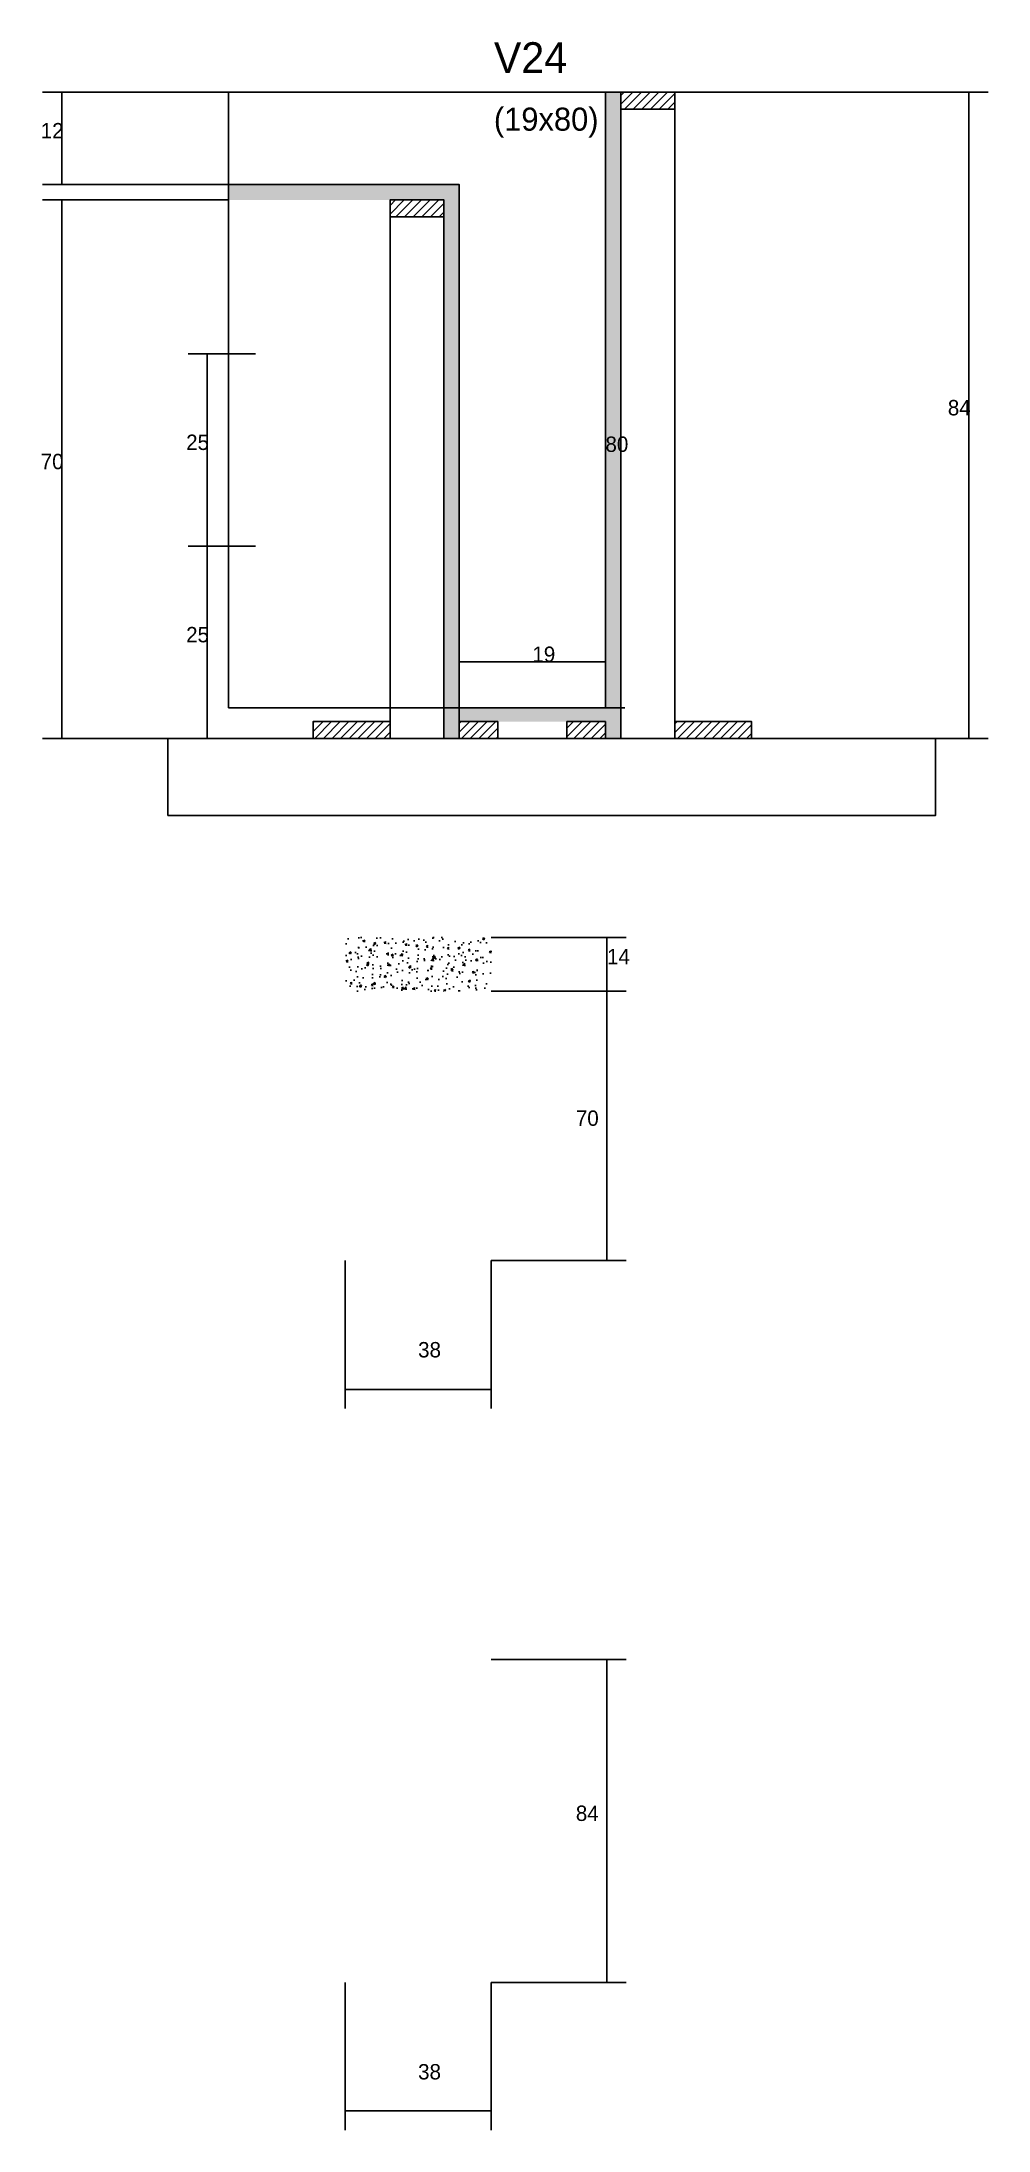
# Model space of a CAD drawing. Header units: metres. Extents: x 82257 to 131033, y 26891 to 28193.
# Drawn here: x 130787 to 131033, y 27603 to 28146 of the extents above; entities that cross this region are included whole.
import ezdxf

# ---------------------------------------------------------------- set-up
doc = ezdxf.new("R2010")
doc.units = ezdxf.units.M
for name, color, linetype in [('CONCRETO', 8, 'Continuous'), ('COTA', 2, 'Continuous'), ('Hachura', 8, 'Continuous'), ('Madeira', 52, 'Continuous'), ('Paineis', 7, 'Continuous'), ('TextoSecao', 7, 'Continuous')]:
    doc.layers.add(name, color=color, linetype=linetype)

msp = doc.modelspace()

# ---------------------------------------------------------------- texts
at = {"layer": 'COTA'}
for s, p in [('12', (130787, 28120.7)), ('84', (131022.8, 28048.7)), ('25', (130824.8, 28039.7)), ('80', (130933.8, 28039.2)), ('70', (130787, 28034.7)), ('25', (130824.8, 27989.7)), ('19', (130914.8, 27984.6)), ('14', (130934.2, 27906)), ('70', (130926.1, 27864)), ('38', (130885.1, 27803.8)), ('84', (130926.1, 27683.3)), ('38', (130885.1, 27616.1))]:
    msp.add_text(s, height=4, dxfattribs=at).set_placement(p)
at = {"layer": 'TextoSecao'}
for s, height, p in [('V24', 8, (130904.8, 28137.7)), ('(19x80)', 6, (130904.8, 28122.7))]:
    msp.add_text(s, height=height, dxfattribs=at).set_placement(p)

# ---------------------------------------------------------------- hatches: boundary and pattern name
at = {"layer": 'COTA'}
h = msp.add_hatch(dxfattribs=at)
h.set_pattern_fill('AR-CONC', scale=0.03)
h.paths.add_polyline_path([(130866.1, 27899), (130904.1, 27899), (130904.1, 27913), (130866.1, 27913)])
at = {"layer": 'Hachura'}
h = msp.add_hatch(color=8, dxfattribs=at)
h.dxf.hatch_style = 1
h.paths.add_polyline_path([(130937.8, 28132.7), (130933.8, 28132.7), (130933.8, 28132.7), (130933.8, 27964.7), (130933.8, 27964.7), (130937.8, 27964.7), (130937.8, 27964.7), (130937.8, 28132.7)])
h = msp.add_hatch(dxfattribs=at)
h.set_pattern_fill('ANSI31', scale=0.5)
h.paths.add_polyline_path([(130951.8, 28132.7), (130951.8, 28128.3), (130951.8, 28128.3), (130937.8, 28128.3), (130937.8, 28128.3), (130937.8, 28132.7), (130937.8, 28132.7), (130951.8, 28132.7)])
h = msp.add_hatch(color=8, dxfattribs=at)
h.dxf.hatch_style = 1
h.paths.add_polyline_path([(130835.8, 28104.7), (130835.8, 28108.7), (130835.8, 28108.7), (130895.8, 28108.7), (130895.8, 28108.7), (130895.8, 28104.7), (130895.8, 28104.7), (130835.8, 28104.7)])
h = msp.add_hatch(dxfattribs=at)
h.set_pattern_fill('ANSI31', scale=0.5)
h.paths.add_polyline_path([(130877.8, 28104.7), (130877.8, 28100.3), (130877.8, 28100.3), (130891.8, 28100.3), (130891.8, 28100.3), (130891.8, 28104.7), (130891.8, 28104.7), (130877.8, 28104.7)])
h = msp.add_hatch(color=8, dxfattribs=at)
h.dxf.hatch_style = 1
h.paths.add_polyline_path([(130891.8, 28104.7), (130895.8, 28104.7), (130895.8, 28104.7), (130895.8, 27964.7), (130895.8, 27964.7), (130891.8, 27964.7), (130891.8, 27964.7), (130891.8, 28104.7)])
h = msp.add_hatch(color=8, dxfattribs=at)
h.dxf.hatch_style = 1
h.paths.add_polyline_path([(130895.8, 27969.1), (130895.8, 27972.7), (130895.8, 27972.7), (130933.8, 27972.7), (130933.8, 27972.7), (130933.8, 27969.1), (130933.8, 27969.1), (130895.8, 27969.1)])
h = msp.add_hatch(dxfattribs=at)
h.set_pattern_fill('ANSI31', scale=0.5)
h.paths.add_polyline_path([(130857.8, 27964.7), (130857.8, 27969.1), (130857.8, 27969.1), (130877.8, 27969.1), (130877.8, 27969.1), (130877.8, 27964.7), (130877.8, 27964.7), (130857.8, 27964.7)])
h = msp.add_hatch(dxfattribs=at)
h.set_pattern_fill('ANSI31', scale=0.5)
h.paths.add_polyline_path([(130895.8, 27964.7), (130895.8, 27969.1), (130895.8, 27969.1), (130905.8, 27969.1), (130905.8, 27969.1), (130905.8, 27964.7), (130905.8, 27964.7), (130895.8, 27964.7)])
h = msp.add_hatch(dxfattribs=at)
h.set_pattern_fill('ANSI31', scale=0.5)
h.paths.add_polyline_path([(130923.8, 27964.7), (130923.8, 27969.1), (130923.8, 27969.1), (130933.8, 27969.1), (130933.8, 27969.1), (130933.8, 27964.7), (130933.8, 27964.7), (130923.8, 27964.7)])
h = msp.add_hatch(dxfattribs=at)
h.set_pattern_fill('ANSI31', scale=0.5)
h.paths.add_polyline_path([(130971.8, 27964.7), (130971.8, 27969.1), (130971.8, 27969.1), (130951.8, 27969.1), (130951.8, 27969.1), (130951.8, 27964.7), (130951.8, 27964.7), (130971.8, 27964.7)])

# ---------------------------------------------------------------- linework, layer by layer
at = {"layer": 'CONCRETO'}
for points in [[(130933.8, 28112.7), (130933.8, 28132.7), (130835.8, 28132.7), (130835.8, 28108.7), (130895.8, 28108.7), (130895.8, 27972.7), (130933.8, 27972.7), (130933.8, 28112.7)], [(130835.8, 27972.7), (130933.8, 27972.7), (130933.8, 28132.7), (130835.8, 28132.7)]]:
    msp.add_lwpolyline(points, close=True, dxfattribs=at)
at = {"layer": 'COTA'}
for p, q in [((130835.8, 28132.7), (130787.5, 28132.7)), ((130792.5, 28108.7), (130792.5, 28132.7)), ((130895.8, 28132.7), (130938.8, 28132.7)), ((130933.8, 27972.7), (130933.8, 28132.7)), ((130951.8, 28132.7), (131033.3, 28132.7)), ((131028.3, 27964.7), (131028.3, 28132.7)), ((130835.8, 28108.7), (130787.5, 28108.7)), ((130835.8, 28104.7), (130787.5, 28104.7)), ((130792.5, 27964.7), (130792.5, 28104.7)), ((130842.8, 28064.7), (130825.3, 28064.7)), ((130830.3, 28014.7), (130830.3, 28064.7)), ((130842.8, 28014.7), (130825.3, 28014.7)), ((130842.8, 28014.7), (130825.3, 28014.7)), ((130830.3, 27964.7), (130830.3, 28014.7)), ((130895.8, 27972.7), (130895.8, 27989.6)), ((130933.8, 27972.7), (130933.8, 27989.6)), ((130895.8, 27984.6), (130933.8, 27984.6)), ((130895.8, 27972.7), (130938.8, 27972.7)), ((130857.8, 27964.7), (130787.5, 27964.7)), ((130842.8, 27964.7), (130825.3, 27964.7)), ((130971.8, 27964.7), (131033.3, 27964.7)), ((130904.1, 27913), (130939.2, 27913)), ((130934.2, 27899), (130934.2, 27913)), ((130904.1, 27899), (130939.2, 27899)), ((130904.1, 27899), (130939.2, 27899)), ((130934.2, 27829), (130934.2, 27899)), ((130866.1, 27829), (130866.1, 27790.5)), ((130904.1, 27829), (130904.1, 27790.5)), ((130904.1, 27829), (130939.2, 27829)), ((130866.1, 27795.5), (130904.1, 27795.5)), ((130904.1, 27725.3), (130939.2, 27725.3)), ((130934.2, 27641.3), (130934.2, 27725.3)), ((130866.1, 27641.3), (130866.1, 27602.9)), ((130904.1, 27641.3), (130904.1, 27602.9)), ((130904.1, 27641.3), (130939.2, 27641.3)), ((130866.1, 27607.9), (130904.1, 27607.9))]:
    msp.add_line(p, q, dxfattribs=at)
at = {"layer": 'Madeira'}
for points in [[(130951.8, 28132.7), (130951.8, 28128.3), (130937.8, 28128.3), (130937.8, 28132.7)], [(130951.8, 28132.7), (130937.8, 28132.7), (130937.8, 27964.7), (130951.8, 27964.7)], [(130877.8, 28104.7), (130877.8, 28100.3), (130891.8, 28100.3), (130891.8, 28104.7)], [(130877.8, 27964.7), (130891.8, 27964.7), (130891.8, 28104.7), (130877.8, 28104.7)], [(130857.8, 27964.7), (130857.8, 27969.1), (130877.8, 27969.1), (130877.8, 27964.7)], [(130895.8, 27964.7), (130895.8, 27969.1), (130905.8, 27969.1), (130905.8, 27964.7)], [(130923.8, 27964.7), (130923.8, 27969.1), (130933.8, 27969.1), (130933.8, 27964.7)], [(130971.8, 27964.7), (130971.8, 27969.1), (130951.8, 27969.1), (130951.8, 27964.7)], [(130820, 27944.7), (131019.6, 27944.7), (131019.6, 27964.7), (130820, 27964.7)]]:
    msp.add_lwpolyline(points, close=True, dxfattribs=at)
at = {"layer": 'Paineis'}
for p, q in [((130835.8, 28108.7), (130895.8, 28108.7)), ((130835.8, 28104.7), (130835.8, 28108.7)), ((130895.8, 28104.7), (130895.8, 28108.7)), ((130895.8, 27964.7), (130895.8, 28104.7))]:
    msp.add_line(p, q, dxfattribs=at)

msp.set_redraw_order([(e.dxf.handle, doc.entitydb.next_handle()) for e in msp.query("TEXT MTEXT ATTDEF DIMENSION ARC_DIMENSION")])  # texts and dimensions are drawn at this point

doc.saveas('drawing.dxf')
